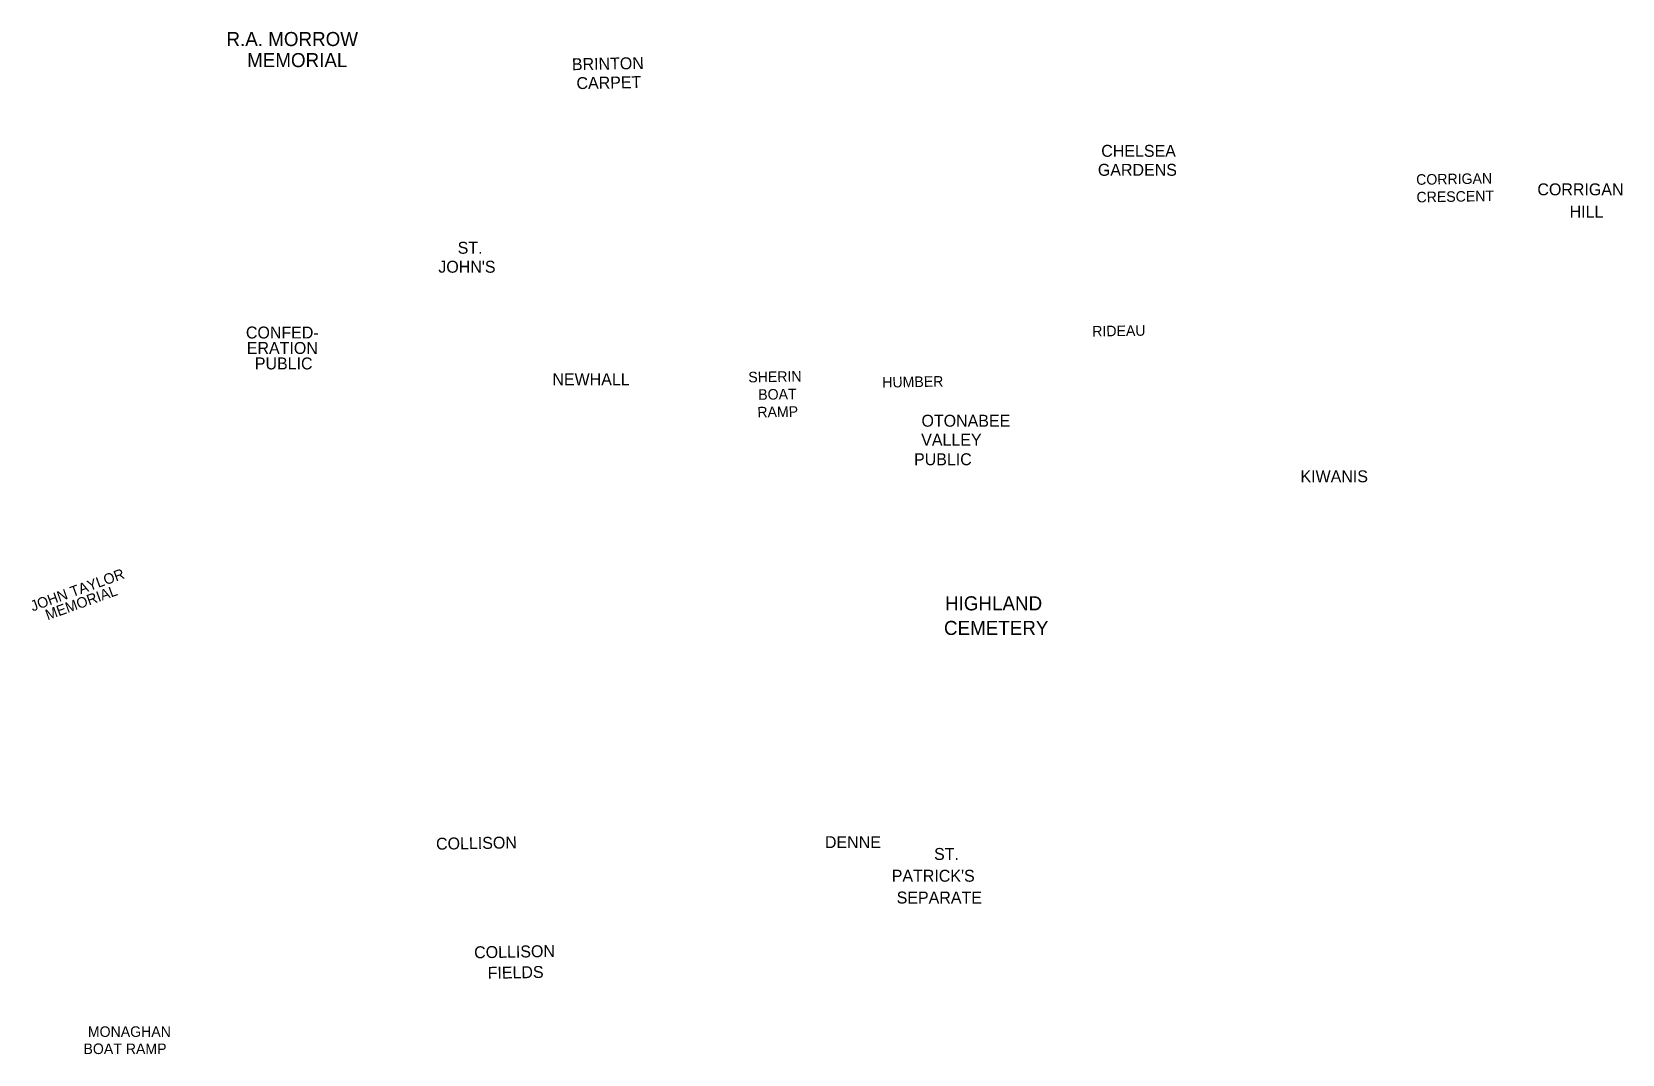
# Model space of a CAD drawing. Extents: x 708724 to 716140, y 4903858 to 4914447.
# Drawn here: x 713502 to 715765, y 4905649 to 4907103 of the extents above; entities that cross this region are included whole.
import ezdxf

# ---------------------------------------------------------------- set-up
doc = ezdxf.new("R2010")
doc.units = 0
for name, color, linetype in [('text - cemetery', 7, 'Continuous'), ('text - park', 7, 'Continuous'), ('text-Sch public', 7, 'Continuous'), ('text-Sch Sep', 7, 'Continuous')]:
    doc.layers.add(name, color=color, linetype=linetype)

msp = doc.modelspace()

# ---------------------------------------------------------------- texts
at = {"layer": 'text - cemetery'}
for s, p in [('HIGHLAND ', (714801.9, 4906280.1)), ('CEMETERY', (714800.4, 4906245.1))]:
    msp.add_text(s, height=20, dxfattribs=at).set_placement(p)
at = {"layer": 'text - park'}
for s, height, p in [('R.A. MORROW', 20, (713779.4, 4907083)), ('MEMORIAL ', 20, (713808.8, 4907053)), ('CHELSEA', 17, (715024.2, 4906925.4)), ('GARDENS', 17, (715019.4, 4906898.4)), ('CORRIGAN', 17, (715644.8, 4906870.6)), ('HILL ', 17, (715690.7, 4906838.9)), ('NEWHALL', 17, (714243.2, 4906600.4)), ('KIWANIS', 17, (715307.7, 4906462.3)), ('DENNE', 17, (714631, 4905941.8)), ('MONAGHAN', 15, (713582.2, 4905673.2)), ('BOAT RAMP', 15, (713576, 4905648.8))]:
    msp.add_text(s, height=height, dxfattribs=at).set_placement(p)
for s, height, rotation, p in [('BRINTON', 17, 1, (714271.1, 4907048.6)), ('CARPET', 17, 1, (714277.6, 4907021.7)), ('CORRIGAN', 15, 1, (715472.4, 4906885.5)), ('CRESCENT', 15, 1, (715472.9, 4906860.5)), ('RIDEAU', 15, 1, (715011.5, 4906669.6)), ('SHERIN', 15, 1, (714522.1, 4906604.4)), ('HUMBER', 15, 1, (714712.7, 4906597)), ('BOAT', 15, 1, (714536.2, 4906579.6)), ('RAMP', 15, 1, (714535, 4906554.6)), ('JOHN TAYLOR', 15, 19.8109, (713503.7, 4906278.4)), ('MEMORIAL ', 15, 19.8109, (713525, 4906265.9)), ('COLLISON', 17, 1, (714077.8, 4905939.5)), ('COLLISON', 17, 1, (714132, 4905785)), ('FIELDS', 17, 1, (714151.2, 4905755.8))]:
    msp.add_text(s, height=height, rotation=rotation, dxfattribs=at).set_placement(p)
at = {"layer": 'text-Sch public'}
for s, p in [('CONFED-', (713807.1, 4906666.9)), ('ERATION', (713808.4, 4906644.9)), ('PUBLIC', (713819.8, 4906622.9)), ('OTONABEE', (714768.4, 4906541.4)), ('VALLEY', (714768, 4906514.4)), ('PUBLIC', (714757.8, 4906486.6))]:
    msp.add_text(s, height=17, dxfattribs=at).set_placement(p)
at = {"layer": 'text-Sch Sep'}
for s, p in [('ST.', (714108.4, 4906787.5)), ("JOHN'S", (714080.9, 4906760.5)), ('ST.', (714786.3, 4905925)), ("PATRICK'S", (714726.1, 4905894)), ('SEPARATE', (714733.1, 4905863))]:
    msp.add_text(s, height=17, dxfattribs=at).set_placement(p)

doc.saveas('drawing.dxf')
